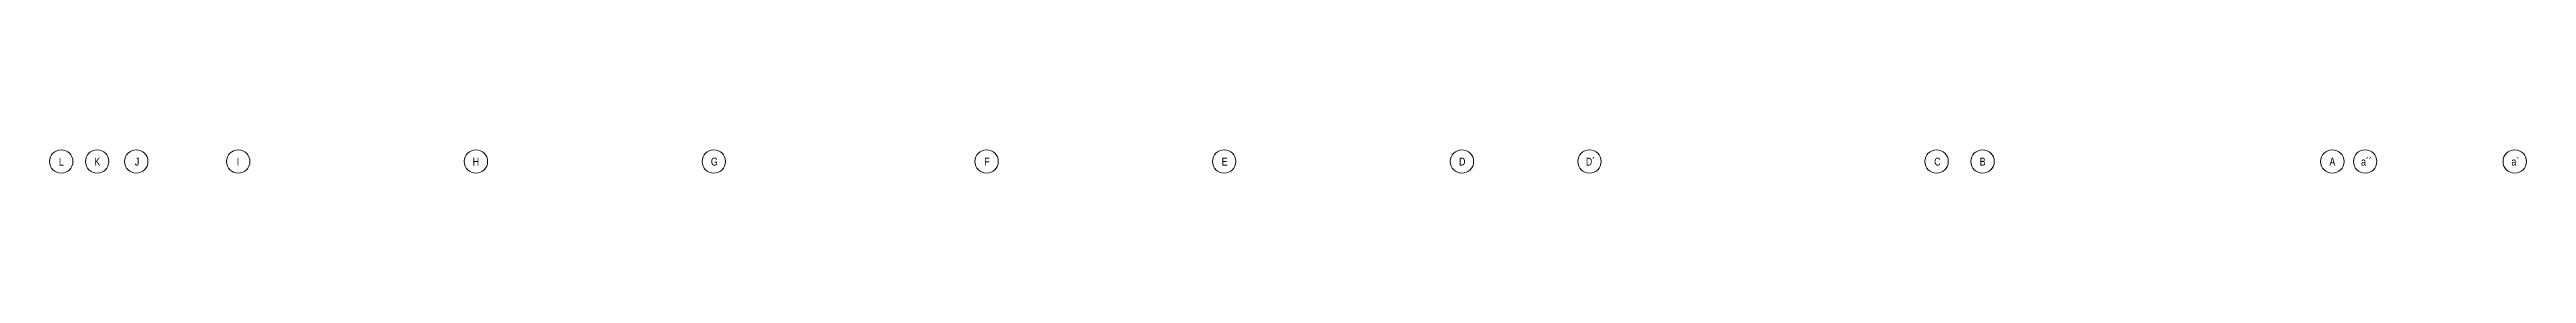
# Model space of a CAD drawing. Header units: centimetres. Extents: x -6751 to 18508, y -134 to 1674.
# Drawn here: x 9435 to 15790, y 1614 to 1674 of the extents above; entities that cross this region are included whole.
import ezdxf

# ---------------------------------------------------------------- set-up
doc = ezdxf.new("R2010")
doc.units = ezdxf.units.CM
doc.layers.add('S-GRID-IDEN', color=7, linetype='Continuous', lineweight=9)
doc.styles.add('Saira Condensed', font='SairaCondensed-Regular.ttf', dxfattribs={"height": 20})

msp = doc.modelspace()

# ---------------------------------------------------------------- texts
at = {"layer": 'S-GRID-IDEN', "color": 253, "true_color": 0xaaaaaa, "char_height": 20, "attachment_point": 1, "style": 'Saira Condensed'}
for s, insert, width in [('L', (9458.722, 1653.689), 13.62869), ('K', (9549.299, 1653.689), 17.63712), ('J', (9653.305, 1653.689), 8.81856), ('I', (9915.155, 1653.689), 8.01687), ('H', (10520.555, 1653.689), 19.2405), ('G', (11131.485, 1653.689), 17.63712), ('F', (11832.785, 1653.689), 14.43037), ('E', (12442.082, 1653.689), 15.23206), ('D', (13051.082, 1653.689), 17.63712), ('D´', (13376.368, 1653.689), 22.44725), ('C', (14270.271, 1653.689), 14.43037), ('B', (14386.927, 1653.689), 17.63712), ('A', (15284.408, 1653.689), 17.63712), ('a´´', (15365.636, 1653.689), 24.85231), ('a´', (15751.439, 1653.689), 20.04219)]:
    msp.add_mtext(s, dxfattribs=dict(at, insert=insert, width=width))

# ---------------------------------------------------------------- blocks, each defined once
blk = doc.blocks.new('Grid - 3mm-1819951-Elevación Eje 19')
at = {"layer": 'S-GRID-IDEN', "color": 253, "true_color": 0xaaaaaa}
blk.add_circle((-1330.8, 1644), 30, dxfattribs=at)

# ---------------------------------------------------------------- block references
at = {"layer": 'S-GRID-IDEN', "color": 253, "true_color": 0xaaaaaa}
for p in [(10795.419, 0), (10887.646, 0), (10988.052, 0), (11249.552, 0), (11859.552, 0), (12469.832, 0), (13169.832, 0), (13779.428, 0), (14389.428, 0), (14716.715, 0), (15607.318, 0), (15725.273, 0), (16622.755, 0), (16706.983, 0), (17090.786, 0)]:
    msp.add_blockref('Grid - 3mm-1819951-Elevación Eje 19', p, dxfattribs=at)

msp.set_redraw_order([(e.dxf.handle, doc.entitydb.next_handle()) for e in msp.query("TEXT MTEXT ATTDEF DIMENSION ARC_DIMENSION")])  # texts and dimensions are drawn at this point

doc.saveas('drawing.dxf')
